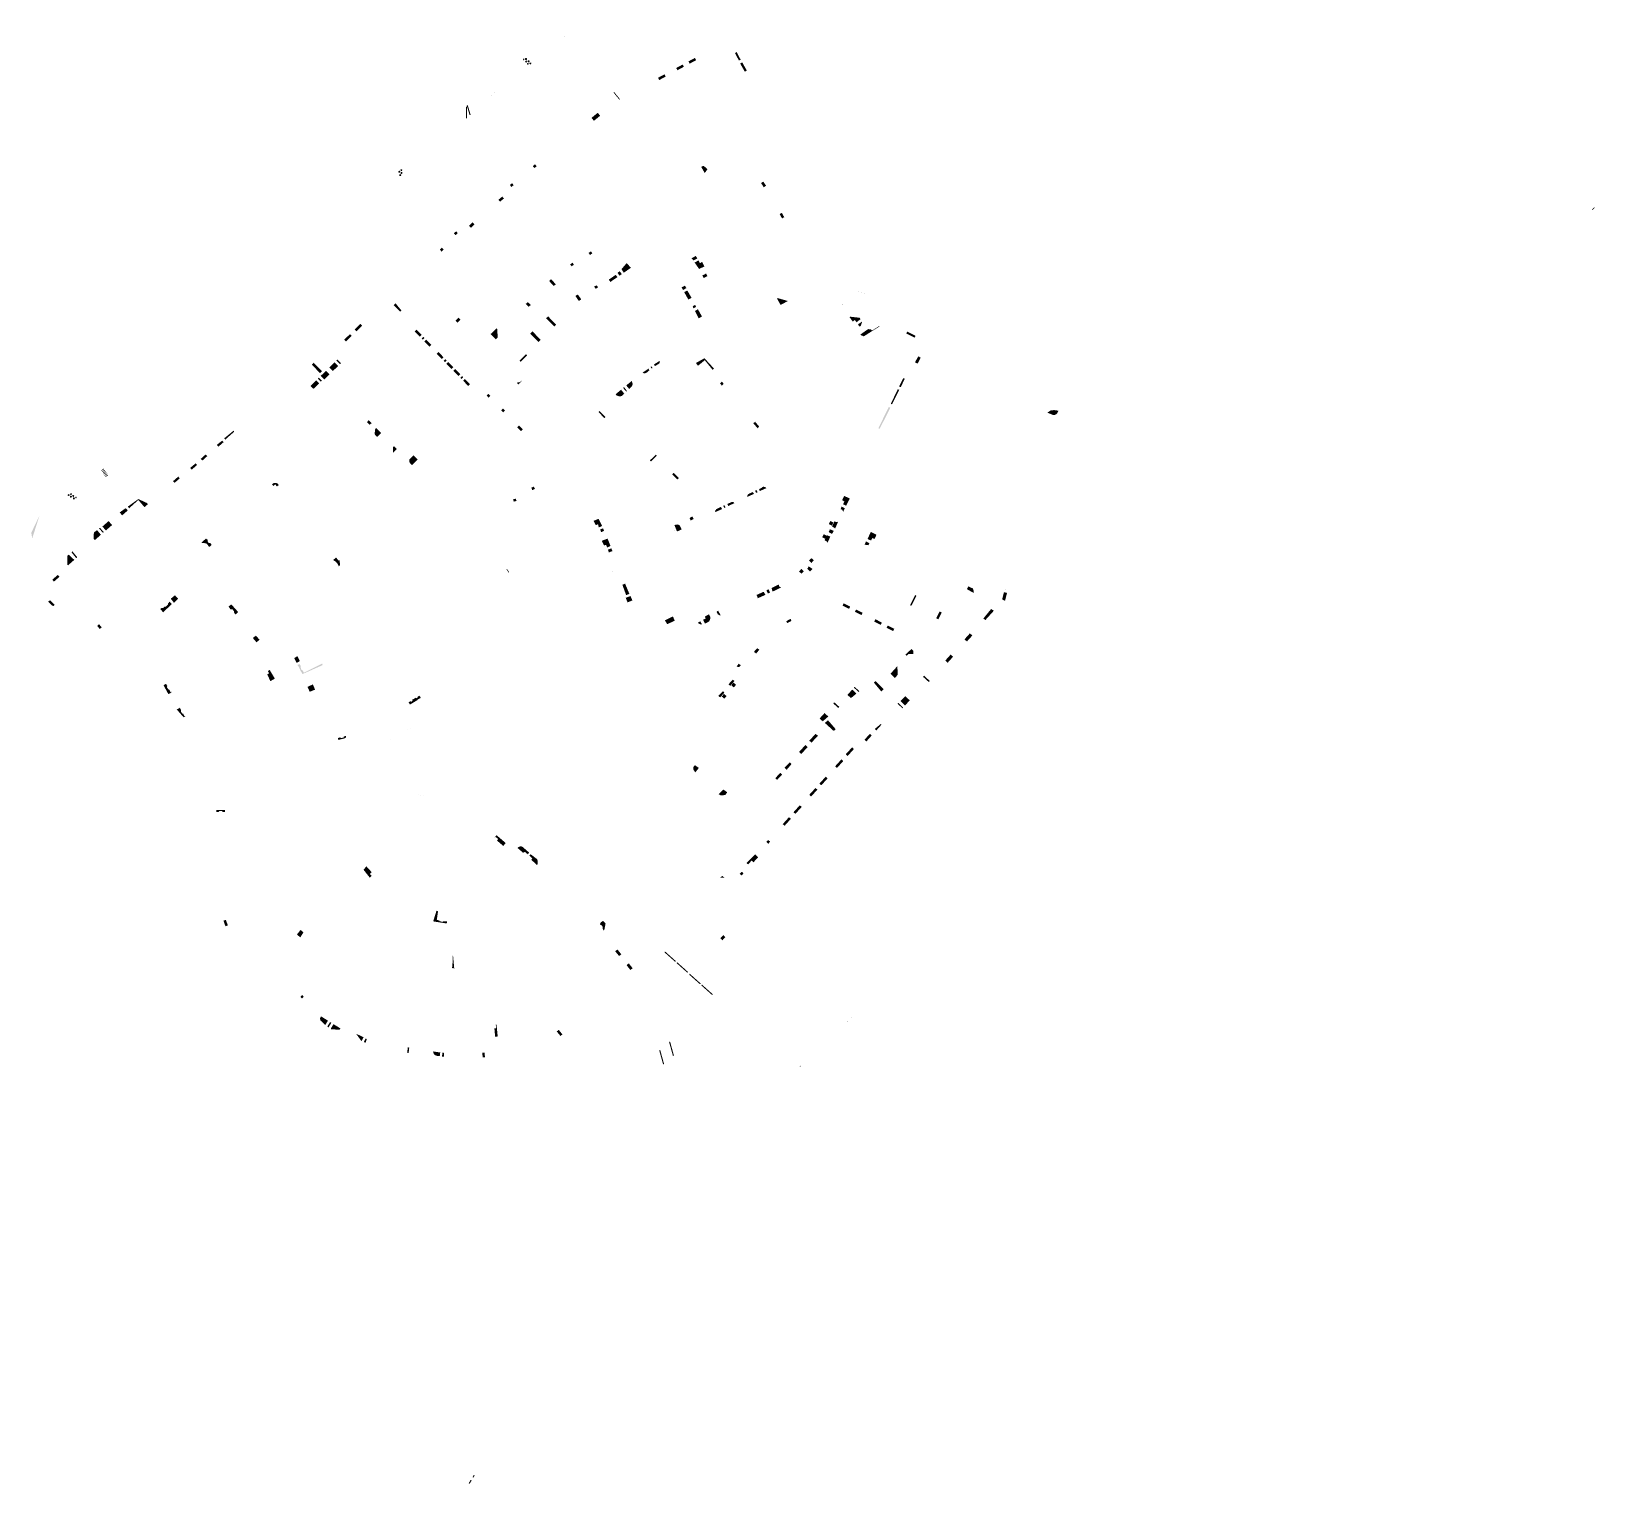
# Model space of a CAD drawing. Header units: metres. Extents: x 585142539 to 585881369, y 217687221 to 218373435.
import ezdxf

# ---------------------------------------------------------------- set-up
doc = ezdxf.new("R2010")
doc.units = ezdxf.units.M
for name, color, linetype in [('HATCH_MAT_BUILDING', 7, 'Continuous'), ('HATCH_MAT_GRASS', 7, 'Continuous'), ('HATCH_MAT_PAVING', 7, 'Continuous'), ('HATCH_MAT_PLANTING', 7, 'Continuous'), ('HATCH_MAT_TARMAC', 7, 'Continuous')]:
    doc.layers.add(name, color=color, linetype=linetype)

msp = doc.modelspace()

# ---------------------------------------------------------------- hatches: boundary and pattern name
at = {"layer": 'HATCH_MAT_BUILDING'}
h = msp.add_hatch(color=7, dxfattribs=at)
h.dxf.hatch_style = 1
h.paths.add_polyline_path([(585279692, 218208232), (585279799, 218208337), (585280115, 218208017)])
h = msp.add_hatch(color=7, dxfattribs=at)
h.dxf.hatch_style = 1
h.paths.add_polyline_path([(585234442, 218180741), (585234326, 218180641), (585234622, 218180302)])
h = msp.add_hatch(color=7, dxfattribs=at)
h.dxf.hatch_style = 1
h.paths.add_polyline_path([(585519425, 218140632), (585520154, 218142084), (585521588, 218141364), (585520858, 218139912)])
h = msp.add_hatch(color=7, dxfattribs=at)
h.dxf.hatch_style = 1
h.paths.add_polyline_path([(585517024, 218135855), (585516294, 218134403), (585517728, 218133682), (585518457, 218135134)])
h = msp.add_hatch(color=7, dxfattribs=at)
h.dxf.hatch_style = 1
h.paths.add_polyline_path([(585506444, 218119422), (585505345, 218118226), (585506526, 218117140), (585507626, 218118336)])
h = msp.add_hatch(color=7, dxfattribs=at)
h.dxf.hatch_style = 1
h.paths.add_polyline_path([(585510062, 218123359), (585511162, 218124556), (585512343, 218123470), (585511244, 218122273)])
h = msp.add_hatch(color=7, dxfattribs=at)
h.dxf.hatch_style = 1
h.paths.add_polyline_path([(585582893, 218084944), (585582826, 218084870), (585582900, 218084803), (585582967, 218084877)])
h = msp.add_hatch(color=7, dxfattribs=at)
h.dxf.hatch_style = 1
h.paths.add_polyline_path([(585583968, 218086130), (585583900, 218086056), (585583974, 218085988), (585584042, 218086063)])
h = msp.add_hatch(color=7, dxfattribs=at)
h.dxf.hatch_style = 1
h.paths.add_polyline_path([(585577105, 218078562), (585577172, 218078636), (585577246, 218078569), (585577179, 218078495)])
h = msp.add_hatch(color=7, dxfattribs=at)
h.dxf.hatch_style = 1
h.paths.add_polyline_path([(585578179, 218079747), (585578247, 218079821), (585578321, 218079754), (585578254, 218079680)])
h = msp.add_hatch(color=7, dxfattribs=at)
h.dxf.hatch_style = 1
h.paths.add_polyline_path([(585474550, 218063431), (585475600, 218064672), (585474375, 218065708), (585473325, 218064468)])
h = msp.add_hatch(color=7, dxfattribs=at)
h.dxf.hatch_style = 1
h.paths.add_polyline_path([(585471096, 218059349), (585470047, 218058109), (585468822, 218059145), (585469871, 218060386)])
h = msp.add_hatch(color=7, dxfattribs=at)
h.dxf.hatch_style = 1
h.paths.add_polyline_path([(585467335, 217960701), (585467449, 217960599), (585467299, 217960431)])
at = {"layer": 'HATCH_MAT_GRASS'}
h = msp.add_hatch(color=7, dxfattribs=at)
h.dxf.hatch_style = 1
h.paths.add_polyline_path([(585395466, 218371735), (585393554, 218370107), (585393076, 218369717), (585392875, 218369561), (585395466, 218371735), (585395599, 218371848), (585395722, 218371953), (585397464, 218373435), (585395599, 218371848), (585395722, 218371953), (585397464, 218373435)])
h = msp.add_hatch(color=7, dxfattribs=at)
h.dxf.hatch_style = 1
h.paths.add_polyline_path([(585379536, 218359130), (585378741, 218358501), (585378656, 218358431), (585378244, 218358095), (585379536, 218359130), (585383374, 218362166)])
h = msp.add_hatch(color=7, dxfattribs=at)
h.dxf.hatch_style = 1
h.paths.add_polyline_path([(585476934, 218359633), (585477784, 218359952), (585475872, 218363615), (585475075, 218363164)])
h = msp.add_hatch(color=7, dxfattribs=at)
h.dxf.hatch_style = 1
h.paths.add_polyline_path([(585375093, 218359767), (585375042, 218360014), (585374952, 218360097), (585374887, 218360248), (585374895, 218360356), (585375136, 218360518), (585375420, 218360455), (585375542, 218360367), (585375635, 218360201), (585375576, 218360089), (585375529, 218359868), (585375264, 218359709)])
h = msp.add_hatch(color=7, dxfattribs=at)
h.dxf.hatch_style = 1
h.paths.add_polyline_path([(585376344, 218360882), (585376527, 218360787), (585376725, 218360661), (585376851, 218360372), (585376770, 218360198), (585376706, 218359975), (585376426, 218359865), (585376155, 218359839), (585375954, 218360034), (585375879, 218360269), (585375832, 218360512), (585376027, 218360724)])
h = msp.add_hatch(color=7, dxfattribs=at)
h.dxf.hatch_style = 1
h.paths.add_polyline_path([(585376788, 218359475), (585376701, 218359167), (585376755, 218359021), (585376740, 218358813), (585376670, 218358697), (585376303, 218358654), (585376020, 218358890), (585375934, 218359059), (585375925, 218359301), (585376057, 218359394), (585376238, 218359615), (585376630, 218359639)])
h = msp.add_hatch(color=7, dxfattribs=at)
h.dxf.hatch_style = 1
h.paths.add_polyline_path([(585377677, 218358115), (585377618, 218357949), (585377536, 218357764), (585377307, 218357622), (585377148, 218357669), (585376951, 218357696), (585376823, 218357920), (585376768, 218358147), (585376909, 218358342), (585377099, 218358434), (585377299, 218358504), (585377503, 218358365)])
h = msp.add_hatch(color=7, dxfattribs=at)
h.dxf.hatch_style = 1
h.paths.add_polyline_path([(585378066, 218359317), (585377998, 218359123), (585377902, 218358908), (585377634, 218358742), (585377450, 218358797), (585377220, 218358828), (585377071, 218359089), (585377006, 218359354), (585377170, 218359581), (585377392, 218359689), (585377626, 218359771), (585377863, 218359608)])
h = msp.add_hatch(color=7, dxfattribs=at)
h.dxf.hatch_style = 1
h.paths.add_polyline_path([(585378036, 218358651), (585378352, 218358596), (585378491, 218358664), (585378700, 218358670), (585378823, 218358611), (585378902, 218358251), (585378696, 218357945), (585378536, 218357843), (585378297, 218357810), (585378191, 218357931), (585377953, 218358089), (585377889, 218358477)])
h = msp.add_hatch(color=7, dxfattribs=at)
h.dxf.hatch_style = 1
h.paths.add_polyline_path([(585447321, 218356086), (585447890, 218355029), (585450931, 218356666), (585450362, 218357723)])
h = msp.add_hatch(color=7, dxfattribs=at)
h.dxf.hatch_style = 1
h.paths.add_polyline_path([(585453093, 218359192), (585453661, 218358135), (585456703, 218359772), (585456134, 218360829)])
h = msp.add_hatch(color=7, dxfattribs=at)
h.dxf.hatch_style = 1
h.paths.add_polyline_path([(585479749, 218354324), (585480678, 218354908), (585478500, 218358731), (585477545, 218358200)])
h = msp.add_hatch(color=7, dxfattribs=at)
h.dxf.hatch_style = 1
h.paths.add_polyline_path([(585363276, 218346084), (585360308, 218343502), (585360150, 218343364), (585360017, 218343245), (585359717, 218342977), (585363276, 218346084), (585364597, 218347128)])
h = msp.add_hatch(color=7, dxfattribs=at)
h.dxf.hatch_style = 1
h.paths.add_polyline_path([(585438727, 218351461), (585439296, 218350404), (585442337, 218352041), (585441768, 218353098)])
h = msp.add_hatch(color=7, dxfattribs=at)
h.dxf.hatch_style = 1
h.paths.add_polyline_path([(585420746, 218341351), (585417997, 218344700), (585417692, 218344482), (585420458, 218341114)])
h = msp.add_hatch(color=7, dxfattribs=at)
h.dxf.hatch_style = 1
h.paths.add_polyline_path([(585347909, 218337868), (585347909, 218332244), (585348409, 218332242), (585348409, 218337866)])
h = msp.add_hatch(color=7, dxfattribs=at)
h.dxf.hatch_style = 1
h.paths.add_polyline_path([(585348333, 218338371), (585349707, 218333790), (585350185, 218333934), (585348812, 218338515)])
h = msp.add_hatch(color=7, dxfattribs=at)
h.dxf.hatch_style = 1
h.paths.add_polyline_path([(585408439, 218331134), (585407297, 218332525), (585410225, 218334929), (585411367, 218333538)])
h = msp.add_hatch(color=7, dxfattribs=at)
h.dxf.hatch_style = 1
h.paths.add_polyline_path([(585381370, 218309670), (585380595, 218310586), (585380081, 218310164), (585379795, 218309929), (585379557, 218309734), (585380318, 218308806), (585381047, 218309405)])
h = msp.add_hatch(color=7, dxfattribs=at)
h.dxf.hatch_style = 1
h.paths.add_polyline_path([(585460804, 218306447), (585462075, 218308236), (585460286, 218309895), (585459145, 218309351)])
h = msp.add_hatch(color=7, dxfattribs=at)
h.dxf.hatch_style = 1
h.paths.add_polyline_path([(585316016, 218307278), (585316181, 218307401), (585316380, 218307527), (585316694, 218307517), (585316817, 218307369), (585316992, 218307216), (585316971, 218306916), (585316879, 218306660), (585316616, 218306561), (585316371, 218306595), (585316131, 218306656), (585316024, 218306923)])
h = msp.add_hatch(color=7, dxfattribs=at)
h.dxf.hatch_style = 1
h.paths.add_polyline_path([(585316584, 218305021), (585316485, 218305201), (585316389, 218305417), (585316444, 218305726), (585316608, 218305827), (585316785, 218305977), (585317079, 218305914), (585317319, 218305785), (585317379, 218305511), (585317310, 218305274), (585317215, 218305045), (585316936, 218304977)])
h = msp.add_hatch(color=7, dxfattribs=at)
h.dxf.hatch_style = 1
h.paths.add_polyline_path([(585316993, 218306438), (585317236, 218306647), (585317272, 218306798), (585317399, 218306964), (585317523, 218307021), (585317852, 218306854), (585317956, 218306500), (585317935, 218306312), (585317808, 218306106), (585317647, 218306101), (585317374, 218306018), (585317034, 218306214)])
h = msp.add_hatch(color=7, dxfattribs=at)
h.dxf.hatch_style = 1
h.paths.add_polyline_path([(585317006, 218308063), (585317147, 218308169), (585317318, 218308277), (585317587, 218308269), (585317693, 218308142), (585317842, 218308011), (585317825, 218307753), (585317745, 218307534), (585317520, 218307449), (585317310, 218307477), (585317105, 218307530), (585317012, 218307759)])
h = msp.add_hatch(color=7, dxfattribs=at)
h.dxf.hatch_style = 1
h.paths.add_polyline_path([(585487407, 218301746), (585488677, 218299737), (585489777, 218300432), (585488458, 218302410)])
h = msp.add_hatch(color=7, dxfattribs=at)
h.dxf.hatch_style = 1
h.paths.add_polyline_path([(585307344, 218294155), (585303509, 218290138), (585303192, 218289806), (585307344, 218294155), (585307984, 218294826), (585308504, 218295352), (585307984, 218294826), (585308504, 218295352)])
h = msp.add_hatch(color=7, dxfattribs=at)
h.dxf.hatch_style = 1
h.paths.add_polyline_path([(585363293, 218293850), (585365130, 218295358), (585365891, 218294431), (585364054, 218292922)])
h = msp.add_hatch(color=7, dxfattribs=at)
h.dxf.hatch_style = 1
h.paths.add_polyline_path([(585369444, 218299879), (585368880, 218300566), (585368695, 218300817), (585369361, 218301363), (585369734, 218301670), (585370496, 218300742), (585369767, 218300144)])
h = msp.add_hatch(color=7, dxfattribs=at)
h.dxf.hatch_style = 1
h.paths.add_polyline_path([(585497213, 218287667), (585496165, 218287082), (585497325, 218285007), (585498372, 218285592)])
h = msp.add_hatch(color=7, dxfattribs=at)
h.dxf.hatch_style = 1
h.paths.add_polyline_path([(585293891, 218279714), (585291022, 218276448), (585293891, 218279714), (585294318, 218280200), (585295019, 218280965), (585294318, 218280200), (585295019, 218280965)])
h = msp.add_hatch(color=7, dxfattribs=at)
h.dxf.hatch_style = 1
h.paths.add_polyline_path([(585349429, 218281502), (585351117, 218283162), (585352029, 218282236), (585350334, 218280568)])
h = msp.add_hatch(color=7, dxfattribs=at)
h.dxf.hatch_style = 1
h.paths.add_polyline_path([(585344099, 218278065), (585343258, 218278919), (585342772, 218278442), (585342436, 218278111), (585342285, 218277964), (585343127, 218277108), (585343759, 218277730)])
h = msp.add_hatch(color=7, dxfattribs=at)
h.dxf.hatch_style = 1
h.paths.add_polyline_path([(585335581, 218270227), (585336546, 218271177), (585337388, 218270322), (585336416, 218269365)])
h = msp.add_hatch(color=7, dxfattribs=at)
h.dxf.hatch_style = 1
h.paths.add_polyline_path([(585406593, 218267767), (585407674, 218268532), (585407043, 218269510), (585405884, 218268678)])
h = msp.add_hatch(color=7, dxfattribs=at)
h.dxf.hatch_style = 1
h.paths.add_polyline_path([(585454536, 218266170), (585455481, 218265164), (585457248, 218266067), (585456591, 218267300)])
h = msp.add_hatch(color=7, dxfattribs=at)
h.dxf.hatch_style = 1
h.paths.add_polyline_path([(585456016, 218264157), (585458111, 218261159), (585460638, 218262288), (585459570, 218264465), (585458543, 218263890), (585457844, 218265184)])
h = msp.add_hatch(color=7, dxfattribs=at)
h.dxf.hatch_style = 1
h.paths.add_polyline_path([(585397896, 218262386), (585398976, 218263151), (585398346, 218264130), (585397187, 218263297)])
h = msp.add_hatch(color=7, dxfattribs=at)
h.dxf.hatch_style = 1
h.paths.add_polyline_path([(585416207, 218255003), (585415440, 218256116), (585418767, 218258369), (585419516, 218257281)])
h = msp.add_hatch(color=7, dxfattribs=at)
h.dxf.hatch_style = 1
h.paths.add_polyline_path([(585420504, 218257962), (585419622, 218259243), (585420580, 218260138), (585421572, 218258696)])
h = msp.add_hatch(color=7, dxfattribs=at)
h.dxf.hatch_style = 1
h.paths.add_polyline_path([(585422560, 218259377), (585425911, 218261684), (585423909, 218263931), (585421436, 218261010)])
h = msp.add_hatch(color=7, dxfattribs=at)
h.dxf.hatch_style = 1
h.paths.add_polyline_path([(585459665, 218258014), (585460330, 218256824), (585462076, 218257800), (585461411, 218258990)])
h = msp.add_hatch(color=7, dxfattribs=at)
h.dxf.hatch_style = 1
h.paths.add_polyline_path([(585389379, 218253107), (585390460, 218253872), (585388123, 218256352), (585387234, 218255477)])
h = msp.add_hatch(color=7, dxfattribs=at)
h.dxf.hatch_style = 1
h.paths.add_polyline_path([(585409273, 218251745), (585408510, 218252853), (585409794, 218253384), (585410392, 218252515)])
h = msp.add_hatch(color=7, dxfattribs=at)
h.dxf.hatch_style = 1
h.paths.add_polyline_path([(585409268, 218251742), (585408510, 218252853), (585409794, 218253384), (585410392, 218252515)])
h = msp.add_hatch(color=7, dxfattribs=at)
h.dxf.hatch_style = 1
h.paths.add_polyline_path([(585450533, 218251192), (585449862, 218252391), (585451434, 218253270), (585452104, 218252070)])
h = msp.add_hatch(color=7, dxfattribs=at)
h.dxf.hatch_style = 1
h.paths.add_polyline_path([(585454555, 218247500), (585452563, 218250952), (585451069, 218250232), (585453041, 218246704)])
h = msp.add_hatch(color=7, dxfattribs=at)
h.dxf.hatch_style = 1
h.paths.add_polyline_path([(585316872, 218240967), (585313808, 218244080), (585314667, 218244926), (585317496, 218241479)])
h = msp.add_hatch(color=7, dxfattribs=at)
h.dxf.hatch_style = 1
h.paths.add_polyline_path([(585377585, 218243174), (585378557, 218244131), (585377117, 218245520), (585376182, 218244599)])
h = msp.add_hatch(color=7, dxfattribs=at)
h.dxf.hatch_style = 1
h.paths.add_polyline_path([(585401309, 218245995), (585399654, 218248399), (585400839, 218249082), (585402432, 218246769)])
h = msp.add_hatch(color=7, dxfattribs=at)
h.dxf.hatch_style = 1
h.paths.add_polyline_path([(585455075, 218243509), (585455462, 218242550), (585456748, 218243203), (585456258, 218244121)])
h = msp.add_hatch(color=7, dxfattribs=at)
h.dxf.hatch_style = 1
h.paths.add_polyline_path([(585496604, 218244189), (585494931, 218247182), (585495255, 218247363), (585500154, 218245977)])
h = msp.add_hatch(color=7, dxfattribs=at)
h.dxf.hatch_style = 1
h.paths.add_polyline_path([(585343993, 218235795), (585345419, 218237198), (585344462, 218238169), (585343037, 218236767)])
h = msp.add_hatch(color=7, dxfattribs=at)
h.dxf.hatch_style = 1
h.paths.add_polyline_path([(585389670, 218233931), (585385813, 218237852), (585386736, 218238761), (585390594, 218234841)])
h = msp.add_hatch(color=7, dxfattribs=at)
h.dxf.hatch_style = 1
h.paths.add_polyline_path([(585457564, 218242101), (585459503, 218238674), (585457952, 218237838), (585456176, 218241285)])
h = msp.add_hatch(color=7, dxfattribs=at)
h.dxf.hatch_style = 1
h.paths.add_polyline_path([(585532531, 218235941), (585531722, 218237039), (585530721, 218236313), (585529201, 218238407), (585529456, 218238592), (585533989, 218238076), (585534407, 218237422)])
h = msp.add_hatch(color=7, dxfattribs=at)
h.dxf.hatch_style = 1
h.paths.add_polyline_path([(585534051, 218233876), (585533167, 218234920), (585535035, 218236238), (585535127, 218235997), (585534473, 218234169)])
h = msp.add_hatch(color=7, dxfattribs=at)
h.dxf.hatch_style = 1
h.paths.add_polyline_path([(585290424, 218227704), (585291266, 218226849), (585293966, 218229506), (585293124, 218230361)])
h = msp.add_hatch(color=7, dxfattribs=at)
h.dxf.hatch_style = 1
h.paths.add_polyline_path([(585295336, 218232538), (585296178, 218231683), (585298878, 218234340), (585298036, 218235196)])
h = msp.add_hatch(color=7, dxfattribs=at)
h.dxf.hatch_style = 1
h.paths.add_polyline_path([(585326132, 218229137), (585323712, 218231596), (585324567, 218232438), (585326984, 218229982)])
h = msp.add_hatch(color=7, dxfattribs=at)
h.dxf.hatch_style = 1
h.paths.add_polyline_path([(585327571, 218227674), (585326970, 218228284), (585327825, 218229126), (585328423, 218228519)])
h = msp.add_hatch(color=7, dxfattribs=at)
h.dxf.hatch_style = 1
h.paths.add_polyline_path([(585362050, 218227884), (585362915, 218228735), (585362799, 218232690), (585362378, 218233118), (585359595, 218230378)])
h = msp.add_hatch(color=7, dxfattribs=at)
h.dxf.hatch_style = 1
h.paths.add_polyline_path([(585382179, 218226649), (585378323, 218230571), (585379394, 218231624), (585383252, 218227704)])
h = msp.add_hatch(color=7, dxfattribs=at)
h.dxf.hatch_style = 1
h.paths.add_polyline_path([(585534224, 218230043), (585535923, 218229296), (585543251, 218233879), (585543270, 218234215), (585539840, 218232023), (585539389, 218232529), (585538059, 218232738), (585536949, 218232031)])
h = msp.add_hatch(color=7, dxfattribs=at)
h.dxf.hatch_style = 1
h.paths.add_polyline_path([(585560034, 218228679), (585560399, 218229591), (585556496, 218231560), (585556040, 218230630)])
h = msp.add_hatch(color=7, dxfattribs=at)
h.dxf.hatch_style = 1
h.paths.add_polyline_path([(585330730, 218224466), (585328309, 218226925), (585329165, 218227766), (585331582, 218225310)])
h = msp.add_hatch(color=7, dxfattribs=at)
h.dxf.hatch_style = 1
h.paths.add_polyline_path([(585336555, 218218547), (585334134, 218221006), (585334989, 218221848), (585337407, 218219392)])
h = msp.add_hatch(color=7, dxfattribs=at)
h.dxf.hatch_style = 1
h.paths.add_polyline_path([(585373782, 218217262), (585373223, 218217834), (585376335, 218220897), (585376896, 218220327)])
h = msp.add_hatch(color=7, dxfattribs=at)
h.dxf.hatch_style = 1
h.paths.add_polyline_path([(585278985, 218211955), (585275127, 218215875), (585276062, 218216798), (585279920, 218212878)])
h = msp.add_hatch(color=7, dxfattribs=at)
h.dxf.hatch_style = 1
h.paths.add_polyline_path([(585285070, 218212893), (585283387, 218214604), (585285846, 218217024), (585287529, 218215314)])
h = msp.add_hatch(color=7, dxfattribs=at)
h.dxf.hatch_style = 1
h.paths.add_polyline_path([(585288384, 218216156), (585286701, 218217866), (585287203, 218218360), (585288886, 218216650)])
h = msp.add_hatch(color=7, dxfattribs=at)
h.dxf.hatch_style = 1
h.paths.add_polyline_path([(585337997, 218217082), (585337396, 218217692), (585338252, 218218534), (585338849, 218217927)])
h = msp.add_hatch(color=7, dxfattribs=at)
h.dxf.hatch_style = 1
h.paths.add_polyline_path([(585341152, 218213876), (585338732, 218216335), (585339587, 218217177), (585342005, 218214721)])
h = msp.add_hatch(color=7, dxfattribs=at)
h.dxf.hatch_style = 1
h.paths.add_polyline_path([(585344415, 218210561), (585341994, 218213021), (585342849, 218213862), (585345267, 218211406)])
h = msp.add_hatch(color=7, dxfattribs=at)
h.dxf.hatch_style = 1
h.paths.add_polyline_path([(585434173, 218214037), (585434660, 218213225), (585434011, 218212738), (585433300, 218212109), (585432691, 218211866), (585432001, 218211866), (585431412, 218212150)])
h = msp.add_hatch(color=7, dxfattribs=at)
h.dxf.hatch_style = 1
h.paths.add_polyline_path([(585435592, 218215145), (585436160, 218214353), (585435693, 218214069), (585435206, 218214820)])
h = msp.add_hatch(color=7, dxfattribs=at)
h.dxf.hatch_style = 1
h.paths.add_polyline_path([(585436813, 218216006), (585437259, 218215214), (585439330, 218216473), (585439574, 218216980), (585439492, 218217772)])
h = msp.add_hatch(color=7, dxfattribs=at)
h.dxf.hatch_style = 1
h.paths.add_polyline_path([(585456609, 218216702), (585457617, 218215416), (585460815, 218218022), (585464499, 218213505), (585465195, 218214061), (585460676, 218218961)])
h = msp.add_hatch(color=7, dxfattribs=at)
h.dxf.hatch_style = 1
h.paths.add_polyline_path([(585560103, 218217019), (585561452, 218216436), (585562857, 218219244), (585561726, 218219845)])
h = msp.add_hatch(color=7, dxfattribs=at)
h.dxf.hatch_style = 1
h.paths.add_polyline_path([(585274519, 218205876), (585277219, 218208533), (585278586, 218207144), (585275886, 218204486)])
h = msp.add_hatch(color=7, dxfattribs=at)
h.dxf.hatch_style = 1
h.paths.add_polyline_path([(585279364, 218207909), (585277996, 218209298), (585278498, 218209792), (585279865, 218208403)])
h = msp.add_hatch(color=7, dxfattribs=at)
h.dxf.hatch_style = 1
h.paths.add_polyline_path([(585281036, 218208924), (585279353, 218210634), (585281812, 218213054), (585283495, 218211344)])
h = msp.add_hatch(color=7, dxfattribs=at)
h.dxf.hatch_style = 1
h.paths.add_polyline_path([(585345857, 218209096), (585345256, 218209706), (585346112, 218210548), (585346709, 218209941)])
h = msp.add_hatch(color=7, dxfattribs=at)
h.dxf.hatch_style = 1
h.paths.add_polyline_path([(585349012, 218205890), (585346592, 218208349), (585347447, 218209191), (585349864, 218206735)])
h = msp.add_hatch(color=7, dxfattribs=at)
h.dxf.hatch_style = 1
h.paths.add_polyline_path([(585372702, 218206626), (585371913, 218207430), (585373379, 218207649), (585374447, 218208343)])
h = msp.add_hatch(color=7, dxfattribs=at)
h.dxf.hatch_style = 1
h.paths.add_polyline_path([(585423715, 218206113), (585425075, 218204449), (585426354, 218205646), (585426658, 218206438), (585426658, 218207169), (585426273, 218208204)])
h = msp.add_hatch(color=7, dxfattribs=at)
h.dxf.hatch_style = 1
h.paths.add_polyline_path([(585468915, 218207867), (585469786, 218206817), (585468862, 218206051), (585467992, 218207101)])
h = msp.add_hatch(color=7, dxfattribs=at)
h.dxf.hatch_style = 1
h.paths.add_polyline_path([(585552646, 218205618), (585553414, 218205253), (585555314, 218209285), (585554659, 218209576)])
h = msp.add_hatch(color=7, dxfattribs=at)
h.dxf.hatch_style = 1
h.paths.add_polyline_path([(585358663, 218200349), (585357668, 218201360), (585358524, 218202202), (585359515, 218201194)])
h = msp.add_hatch(color=7, dxfattribs=at)
h.dxf.hatch_style = 1
h.paths.add_polyline_path([(585421278, 218204104), (585422760, 218202176), (585421644, 218201161), (585420832, 218200897), (585419877, 218201080), (585419146, 218201364), (585418720, 218201973)])
h = msp.add_hatch(color=7, dxfattribs=at)
h.dxf.hatch_style = 1
h.paths.add_polyline_path([(585422192, 218204956), (585423674, 218203211), (585423958, 218203576), (585422679, 218205322)])
h = msp.add_hatch(color=7, dxfattribs=at)
h.dxf.hatch_style = 1
h.paths.add_polyline_path([(585548747, 218197453), (585549274, 218197216), (585552678, 218204040), (585552023, 218204331)])
h = msp.add_hatch(color=7, dxfattribs=at)
h.dxf.hatch_style = 1
h.paths.add_polyline_path([(585365548, 218193354), (585364553, 218194365), (585365408, 218195207), (585366400, 218194199)])
h = msp.add_hatch(color=7, dxfattribs=at)
h.dxf.hatch_style = 1
h.paths.add_polyline_path([(585410585, 218193509), (585413344, 218190707), (585413844, 218191202), (585411085, 218194004)])
h = msp.add_hatch(color=7, dxfattribs=at)
h.dxf.hatch_style = 1
h.paths.add_polyline_path([(585542882, 218185902), (585543456, 218185669), (585548514, 218195602), (585547725, 218195871)])
h = msp.add_hatch(color=7, dxfattribs=at)
h.dxf.hatch_style = 1
h.paths.add_polyline_path([(585622736, 218193226), (585625404, 218192155), (585626259, 218192212), (585627022, 218192577), (585627364, 218192987), (585627900, 218194127), (585627079, 218194320), (585625871, 218194469), (585624229, 218194298), (585623112, 218193523)])
h = msp.add_hatch(color=7, dxfattribs=at)
h.dxf.hatch_style = 1
h.paths.add_polyline_path([(585233738, 218181141), (585234196, 218180505), (585238473, 218184283), (585238095, 218184701)])
h = msp.add_hatch(color=7, dxfattribs=at)
h.dxf.hatch_style = 1
h.paths.add_polyline_path([(585301976, 218189664), (585303327, 218188291), (585302837, 218187809), (585302425, 218187497), (585301164, 218188777)])
h = msp.add_hatch(color=7, dxfattribs=at)
h.dxf.hatch_style = 1
h.paths.add_polyline_path([(585307870, 218183675), (585305955, 218181790), (585304770, 218183073), (585305081, 218185528), (585305571, 218186010)])
h = msp.add_hatch(color=7, dxfattribs=at)
h.dxf.hatch_style = 1
h.paths.add_polyline_path([(585373928, 218184515), (585372143, 218186329), (585372998, 218187171), (585374780, 218185360)])
h = msp.add_hatch(color=7, dxfattribs=at)
h.dxf.hatch_style = 1
h.paths.add_polyline_path([(585483747, 218188239), (585484608, 218188953), (585485193, 218188237), (585486555, 218186605), (585485715, 218185909), (585484818, 218186984)])
h = msp.add_hatch(color=7, dxfattribs=at)
h.dxf.hatch_style = 1
h.paths.add_polyline_path([(585204461, 218181031), (585203124, 218180078), (585203042, 218180022), (585204461, 218181031), (585207870, 218183461)])
h = msp.add_hatch(color=7, dxfattribs=at)
h.dxf.hatch_style = 1
h.paths.add_polyline_path([(585230237, 218178059), (585230953, 218177144), (585233420, 218179311), (585232783, 218180047)])
h = msp.add_hatch(color=7, dxfattribs=at)
h.dxf.hatch_style = 1
h.paths.add_polyline_path([(585313453, 218174171), (585315317, 218176108), (585313966, 218177481), (585313476, 218176999)])
h = msp.add_hatch(color=7, dxfattribs=at)
h.dxf.hatch_style = 1
h.paths.add_polyline_path([(585217654, 218167156), (585218371, 218166340), (585220897, 218168528), (585220161, 218169244)])
h = msp.add_hatch(color=7, dxfattribs=at)
h.dxf.hatch_style = 1
h.paths.add_polyline_path([(585222648, 218171431), (585223404, 218170616), (585225711, 218172724), (585224975, 218173539)])
h = msp.add_hatch(color=7, dxfattribs=at)
h.dxf.hatch_style = 1
h.paths.add_polyline_path([(585322442, 218168460), (585321312, 218169607), (585321144, 218171072), (585323177, 218173073), (585325122, 218171097)])
h = msp.add_hatch(color=7, dxfattribs=at)
h.dxf.hatch_style = 1
h.paths.add_polyline_path([(585437683, 218173445), (585438176, 218172943), (585437505, 218172283), (585436648, 218171440), (585435396, 218170209), (585434902, 218170711)])
h = msp.add_hatch(color=7, dxfattribs=at)
h.dxf.hatch_style = 1
h.paths.add_polyline_path([(585175600, 218166045), (585175761, 218165792), (585177027, 218166596), (585176866, 218166850)])
h = msp.add_hatch(color=7, dxfattribs=at)
h.dxf.hatch_style = 1
h.paths.add_polyline_path([(585175977, 218165452), (585176137, 218165199), (585177403, 218166004), (585177242, 218166257)])
h = msp.add_hatch(color=7, dxfattribs=at)
h.dxf.hatch_style = 1
h.paths.add_polyline_path([(585176348, 218164868), (585176509, 218164615), (585177775, 218165420), (585177614, 218165673)])
h = msp.add_hatch(color=7, dxfattribs=at)
h.dxf.hatch_style = 1
h.paths.add_polyline_path([(585176696, 218164320), (585176857, 218164067), (585178123, 218164872), (585177962, 218165125)])
h = msp.add_hatch(color=7, dxfattribs=at)
h.dxf.hatch_style = 1
h.paths.add_polyline_path([(585177078, 218163719), (585177239, 218163465), (585178505, 218164270), (585178344, 218164523)])
h = msp.add_hatch(color=7, dxfattribs=at)
h.dxf.hatch_style = 1
h.paths.add_polyline_path([(585177451, 218163133), (585177611, 218162880), (585178877, 218163684), (585178717, 218163937)])
h = msp.add_hatch(color=7, dxfattribs=at)
h.dxf.hatch_style = 1
h.paths.add_polyline_path([(585209540, 218160894), (585210316, 218160158), (585212683, 218162167), (585212027, 218163062)])
h = msp.add_hatch(color=7, dxfattribs=at)
h.dxf.hatch_style = 1
h.paths.add_polyline_path([(585446142, 218164845), (585448561, 218162386), (585448599, 218162346), (585448172, 218161926), (585447887, 218161645), (585445429, 218164144)])
h = msp.add_hatch(color=7, dxfattribs=at)
h.dxf.hatch_style = 1
h.paths.add_polyline_path([(585160642, 218154018), (585160322, 218154004), (585160200, 218153908), (585159998, 218153857), (585159865, 218153888), (585159710, 218154223), (585159847, 218154566), (585159981, 218154700), (585160208, 218154784), (585160337, 218154688), (585160603, 218154585), (585160748, 218154220)])
h = msp.add_hatch(color=7, dxfattribs=at)
h.dxf.hatch_style = 1
h.paths.add_polyline_path([(585160879, 218154618), (585160900, 218154793), (585160941, 218154991), (585161134, 218155179), (585161299, 218155167), (585161497, 218155183), (585161670, 218154992), (585161773, 218154782), (585161677, 218154561), (585161511, 218154430), (585161330, 218154319), (585161102, 218154411)])
h = msp.add_hatch(color=7, dxfattribs=at)
h.dxf.hatch_style = 1
h.paths.add_polyline_path([(585162038, 218153480), (585162056, 218153800), (585161973, 218153930), (585161942, 218154137), (585161987, 218154266), (585162336, 218154386), (585162663, 218154216), (585162783, 218154069), (585162843, 218153835), (585162735, 218153716), (585162605, 218153462), (585162228, 218153354)])
h = msp.add_hatch(color=7, dxfattribs=at)
h.dxf.hatch_style = 1
h.paths.add_polyline_path([(585256269, 218159335), (585257038, 218158593), (585257754, 218159388), (585258655, 218158408), (585259529, 218159017), (585258840, 218159865), (585257966, 218160024), (585257117, 218159971), (585256561, 218159600)])
h = msp.add_hatch(color=7, dxfattribs=at)
h.dxf.hatch_style = 1
h.paths.add_polyline_path([(585378895, 218157817), (585379257, 218156649), (585380584, 218157218), (585380057, 218158280)])
h = msp.add_hatch(color=7, dxfattribs=at)
h.dxf.hatch_style = 1
h.paths.add_polyline_path([(585480792, 218153419), (585484119, 218154877), (585483458, 218155766), (585481703, 218154946), (585481088, 218154490), (585480951, 218153943)])
h = msp.add_hatch(color=7, dxfattribs=at)
h.dxf.hatch_style = 1
h.paths.add_polyline_path([(585484552, 218156335), (585485236, 218156700), (585485760, 218155675), (585485122, 218155333)])
h = msp.add_hatch(color=7, dxfattribs=at)
h.dxf.hatch_style = 1
h.paths.add_polyline_path([(585486763, 218156176), (585489885, 218157589), (585489224, 218158158), (585488335, 218158272), (585487561, 218157634), (585486467, 218157156)])
h = msp.add_hatch(color=7, dxfattribs=at)
h.dxf.hatch_style = 1
h.paths.add_polyline_path([(585160756, 218153361), (585160781, 218153565), (585160829, 218153795), (585161054, 218154015), (585161246, 218154001), (585161477, 218154019), (585161679, 218153796), (585161799, 218153552), (585161687, 218153294), (585161493, 218153142), (585161283, 218153012), (585161016, 218153120)])
h = msp.add_hatch(color=7, dxfattribs=at)
h.dxf.hatch_style = 1
h.paths.add_polyline_path([(585162772, 218152201), (585162574, 218152255), (585162353, 218152335), (585162168, 218152590), (585162210, 218152778), (585162225, 218153010), (585162475, 218153177), (585162734, 218153260), (585162973, 218153113), (585163096, 218152899), (585163194, 218152672), (585163049, 218152423)])
h = msp.add_hatch(color=7, dxfattribs=at)
h.dxf.hatch_style = 1
h.paths.add_polyline_path([(585163756, 218153558), (585163858, 218153327), (585163965, 218153266), (585164060, 218153132), (585164076, 218153025), (585163875, 218152815), (585163584, 218152816), (585163446, 218152875), (585163320, 218153018), (585163353, 218153140), (585163352, 218153365), (585163577, 218153578)])
h = msp.add_hatch(color=7, dxfattribs=at)
h.dxf.hatch_style = 1
h.paths.add_polyline_path([(585188133, 218147039), (585187165, 218148149), (585184300, 218146102), (585185490, 218144737)])
h = msp.add_hatch(color=7, dxfattribs=at)
h.dxf.hatch_style = 1
h.paths.add_polyline_path([(585193117, 218151978), (585193143, 218152422), (585188146, 218148850), (585188809, 218148090)])
h = msp.add_hatch(color=7, dxfattribs=at)
h.dxf.hatch_style = 1
h.paths.add_polyline_path([(585193143, 218152422), (585192611, 218152042), (585193117, 218151978), (585196046, 218148617), (585197676, 218150038), (585197243, 218150535)])
h = msp.add_hatch(color=7, dxfattribs=at)
h.dxf.hatch_style = 1
h.paths.add_polyline_path([(585370182, 218152224), (585370604, 218151194), (585371866, 218151574), (585371432, 218152663)])
h = msp.add_hatch(color=7, dxfattribs=at)
h.dxf.hatch_style = 1
h.paths.add_polyline_path([(585468451, 218148701), (585468951, 218147679), (585465817, 218146294), (585465680, 218146884), (585466157, 218147406), (585466271, 218147702)])
h = msp.add_hatch(color=7, dxfattribs=at)
h.dxf.hatch_style = 1
h.paths.add_polyline_path([(585469496, 218149314), (585470109, 218149518), (585470632, 218148564), (585469996, 218148224)])
h = msp.add_hatch(color=7, dxfattribs=at)
h.dxf.hatch_style = 1
h.paths.add_polyline_path([(585471881, 218149132), (585474743, 218150472), (585474470, 218150948), (585473857, 218151039), (585473516, 218150994), (585471472, 218150131)])
h = msp.add_hatch(color=7, dxfattribs=at)
h.dxf.hatch_style = 1
h.paths.add_polyline_path([(585525443, 218148870), (585527014, 218148066), (585526211, 218146387), (585525735, 218147409), (585525005, 218147665)])
h = msp.add_hatch(color=7, dxfattribs=at)
h.dxf.hatch_style = 1
h.paths.add_polyline_path([(585526721, 218153908), (585529351, 218152667), (585527598, 218149235), (585526174, 218150001), (585526795, 218151243), (585525735, 218151900)])
h = msp.add_hatch(color=7, dxfattribs=at)
h.dxf.hatch_style = 1
h.paths.add_polyline_path([(585142996, 218133868), (585144926, 218133329), (585142996, 218133868), (585142539, 218136483), (585146424, 218144621)])
h = msp.add_hatch(color=7, dxfattribs=at)
h.dxf.hatch_style = 1
h.paths.add_polyline_path([(585176163, 218139463), (585177798, 218137586), (585180736, 218140147), (585179101, 218142024)])
h = msp.add_hatch(color=7, dxfattribs=at)
h.dxf.hatch_style = 1
h.paths.add_polyline_path([(585408301, 218142155), (585410646, 218143079), (585412305, 218139715), (585410717, 218139005), (585410386, 218140592), (585409272, 218140070)])
h = msp.add_hatch(color=7, dxfattribs=at)
h.dxf.hatch_style = 1
h.paths.add_polyline_path([(585447690, 218137086), (585449871, 218138086), (585449098, 218139743), (585448485, 218140311), (585447872, 218140424), (585446441, 218140174)])
h = msp.add_hatch(color=7, dxfattribs=at)
h.dxf.hatch_style = 1
h.paths.add_polyline_path([(585454118, 218142263), (585455549, 218142967), (585454936, 218144193), (585453641, 218143489)])
h = msp.add_hatch(color=7, dxfattribs=at)
h.dxf.hatch_style = 1
h.paths.add_polyline_path([(585520951, 218139559), (585522448, 218138537), (585523836, 218141750), (585522996, 218141494), (585522120, 218141969)])
h = msp.add_hatch(color=7, dxfattribs=at)
h.dxf.hatch_style = 1
h.paths.add_polyline_path([(585172600, 218133061), (585175458, 218135548), (585173609, 218137752), (585172148, 218136629), (585171949, 218133812)])
h = msp.add_hatch(color=7, dxfattribs=at)
h.dxf.hatch_style = 1
h.paths.add_polyline_path([(585174550, 218138492), (585174985, 218138845), (585176833, 218136834), (585176425, 218136508)])
h = msp.add_hatch(color=7, dxfattribs=at)
h.dxf.hatch_style = 1
h.paths.add_polyline_path([(585226525, 218129712), (585227824, 218130761), (585227158, 218131593), (585226409, 218131659), (585225826, 218132458), (585225876, 218133157), (585225127, 218133807), (585222979, 218131909), (585223196, 218131709), (585225227, 218131526), (585225976, 218130777), (585226475, 218129862)])
h = msp.add_hatch(color=7, dxfattribs=at)
h.dxf.hatch_style = 1
h.paths.add_polyline_path([(585411357, 218138081), (585411879, 218136801), (585413205, 218137370), (585412755, 218138578)])
h = msp.add_hatch(color=7, dxfattribs=at)
h.dxf.hatch_style = 1
h.paths.add_polyline_path([(585412163, 218132727), (585414864, 218133746), (585416286, 218130263), (585414722, 218129529), (585414177, 218130761), (585413158, 218130548)])
h = msp.add_hatch(color=7, dxfattribs=at)
h.dxf.hatch_style = 1
h.paths.add_polyline_path([(585518614, 218135360), (585520111, 218134666), (585518869, 218131819), (585518321, 218132512), (585517408, 218132950)])
h = msp.add_hatch(color=7, dxfattribs=at)
h.dxf.hatch_style = 1
h.paths.add_polyline_path([(585519928, 218138135), (585521791, 218137441), (585520951, 218135944), (585519380, 218136821)])
h = msp.add_hatch(color=7, dxfattribs=at)
h.dxf.hatch_style = 1
h.paths.add_polyline_path([(585537015, 218132430), (585538622, 218131499), (585538133, 218130590), (585537551, 218130777), (585536269, 218130823)])
h = msp.add_hatch(color=7, dxfattribs=at)
h.dxf.hatch_style = 1
h.paths.add_polyline_path([(585539298, 218136925), (585541954, 218135551), (585541045, 218133595), (585540020, 218133991), (585539368, 218132849), (585537714, 218133548)])
h = msp.add_hatch(color=7, dxfattribs=at)
h.dxf.hatch_style = 1
h.paths.add_polyline_path([(585159928, 218121132), (585159501, 218121622), (585159573, 218125673), (585160168, 218126191), (585162867, 218123693)])
h = msp.add_hatch(color=7, dxfattribs=at)
h.dxf.hatch_style = 1
h.paths.add_polyline_path([(585161987, 218127738), (585164243, 218124939), (585163808, 218124477), (585161606, 218127222)])
h = msp.add_hatch(color=7, dxfattribs=at)
h.dxf.hatch_style = 1
h.paths.add_polyline_path([(585285207, 218123640), (585286438, 218122831), (585287190, 218121969), (585287879, 218120573), (585288436, 218121151), (585288281, 218123576), (585287801, 218123302), (585287485, 218123729), (585286546, 218124806)])
h = msp.add_hatch(color=7, dxfattribs=at)
h.dxf.hatch_style = 1
h.paths.add_polyline_path([(585415058, 218128511), (585415507, 218127236), (585417184, 218127826), (585416641, 218129148)])
h = msp.add_hatch(color=7, dxfattribs=at)
h.dxf.hatch_style = 1
h.paths.add_polyline_path([(585368121, 218117655), (585368412, 218117757), (585367340, 218119441), (585367087, 218119280), (585367604, 218118467)])
h = msp.add_hatch(color=7, dxfattribs=at)
h.dxf.hatch_style = 1
h.paths.add_polyline_path([(585509951, 218120647), (585511736, 218119395), (585510556, 218118173), (585509232, 218119453)])
h = msp.add_hatch(color=7, dxfattribs=at)
h.dxf.hatch_style = 1
h.paths.add_polyline_path([(585152462, 218114319), (585153247, 218113419), (585155891, 218115719), (585155105, 218116620)])
h = msp.add_hatch(color=7, dxfattribs=at)
h.dxf.hatch_style = 1
h.paths.add_polyline_path([(585423655, 218107050), (585425190, 218107617), (585423159, 218112457), (585421883, 218111914)])
h = msp.add_hatch(color=7, dxfattribs=at)
h.dxf.hatch_style = 1
h.paths.add_polyline_path([(585492829, 218108705), (585496888, 218110619), (585495988, 218111172), (585495758, 218112071), (585492367, 218110411)])
h = msp.add_hatch(color=7, dxfattribs=at)
h.dxf.hatch_style = 1
h.paths.add_polyline_path([(585584656, 218109876), (585587857, 218108082), (585587892, 218109067), (585587540, 218110157), (585585394, 218111177)])
h = msp.add_hatch(color=7, dxfattribs=at)
h.dxf.hatch_style = 1
h.paths.add_polyline_path([(585150507, 218103960), (585151357, 218104617), (585153605, 218102397), (585152810, 218101767)])
h = msp.add_hatch(color=7, dxfattribs=at)
h.dxf.hatch_style = 1
h.paths.add_polyline_path([(585203504, 218100531), (585204213, 218100994), (585204813, 218100913), (585205495, 218101649), (585206231, 218101649), (585207077, 218102576), (585207132, 218102985), (585207895, 218103967), (585209014, 218102821), (585204813, 218098922)])
h = msp.add_hatch(color=7, dxfattribs=at)
h.dxf.hatch_style = 1
h.paths.add_polyline_path([(585208468, 218105357), (585210459, 218106966), (585211960, 218105303), (585209996, 218103394)])
h = msp.add_hatch(color=7, dxfattribs=at)
h.dxf.hatch_style = 1
h.paths.add_polyline_path([(585239019, 218097886), (585240355, 218099031), (585237082, 218102658), (585235773, 218101703), (585236673, 218100313), (585237682, 218100286), (585238309, 218099413), (585238309, 218098895), (585238555, 218098513), (585238800, 218098159)])
h = msp.add_hatch(color=7, dxfattribs=at)
h.dxf.hatch_style = 1
h.paths.add_polyline_path([(585424316, 218103603), (585426607, 218104524), (585425733, 218106602), (585423442, 218105775)])
h = msp.add_hatch(color=7, dxfattribs=at)
h.dxf.hatch_style = 1
h.paths.add_polyline_path([(585485218, 218107114), (585488631, 218108613), (585489485, 218107161), (585485841, 218105570), (585485633, 218106284)])
h = msp.add_hatch(color=7, dxfattribs=at)
h.dxf.hatch_style = 1
h.paths.add_polyline_path([(585489946, 218109305), (585490891, 218109789), (585491630, 218108313), (585490661, 218107806)])
h = msp.add_hatch(color=7, dxfattribs=at)
h.dxf.hatch_style = 1
h.paths.add_polyline_path([(585526473, 218103155), (585525934, 218102083), (585529017, 218100534), (585529556, 218101606)])
h = msp.add_hatch(color=7, dxfattribs=at)
h.dxf.hatch_style = 1
h.paths.add_polyline_path([(585560195, 218107079), (585557793, 218102300), (585558422, 218101984), (585560824, 218106763)])
h = msp.add_hatch(color=7, dxfattribs=at)
h.dxf.hatch_style = 1
h.paths.add_polyline_path([(585602193, 218108448), (585601331, 218105051), (585602693, 218104319), (585603647, 218108080)])
h = msp.add_hatch(color=7, dxfattribs=at)
h.dxf.hatch_style = 1
h.paths.add_polyline_path([(585445727, 218096949), (585441949, 218095120), (585443072, 218093295), (585446665, 218095014)])
h = msp.add_hatch(color=7, dxfattribs=at)
h.dxf.hatch_style = 1
h.paths.add_polyline_path([(585459952, 218095378), (585461250, 218095981), (585460809, 218096884), (585462803, 218097997), (585463359, 218096861), (585463429, 218095958), (585463243, 218095355), (585462826, 218094590), (585461551, 218093872), (585460856, 218093617), (585460230, 218094938)])
h = msp.add_hatch(color=7, dxfattribs=at)
h.dxf.hatch_style = 1
h.paths.add_polyline_path([(585466352, 218099210), (585467163, 218099696), (585468322, 218097449), (585467603, 218097611), (585466954, 218098051), (585466514, 218098862)])
h = msp.add_hatch(color=7, dxfattribs=at)
h.dxf.hatch_style = 1
h.paths.add_polyline_path([(585499274, 218094728), (585499738, 218093846), (585501723, 218094838), (585501414, 218095831)])
h = msp.add_hatch(color=7, dxfattribs=at)
h.dxf.hatch_style = 1
h.paths.add_polyline_path([(585532329, 218100212), (585531791, 218099140), (585534874, 218097590), (585535412, 218098663)])
h = msp.add_hatch(color=7, dxfattribs=at)
h.dxf.hatch_style = 1
h.paths.add_polyline_path([(585541407, 218095650), (585540868, 218094578), (585543951, 218093028), (585544490, 218094101)])
h = msp.add_hatch(color=7, dxfattribs=at)
h.dxf.hatch_style = 1
h.paths.add_polyline_path([(585571768, 218099306), (585570136, 218096098), (585571143, 218095591), (585572775, 218098800)])
h = msp.add_hatch(color=7, dxfattribs=at)
h.dxf.hatch_style = 1
h.paths.add_polyline_path([(585592479, 218096016), (585596109, 218100462), (585597442, 218099702), (585593367, 218095210)])
h = msp.add_hatch(color=7, dxfattribs=at)
h.dxf.hatch_style = 1
h.paths.add_polyline_path([(585174568, 218093290), (585173663, 218092501), (585174906, 218091075), (585175255, 218091334), (585175821, 218091827)])
h = msp.add_hatch(color=7, dxfattribs=at)
h.dxf.hatch_style = 1
h.paths.add_polyline_path([(585247240, 218086787), (585248694, 218087925), (585250428, 218085946), (585248957, 218084755)])
h = msp.add_hatch(color=7, dxfattribs=at)
h.dxf.hatch_style = 1
h.paths.add_polyline_path([(585457611, 218094104), (585458700, 218094614), (585459535, 218093246), (585458723, 218093223), (585457866, 218093710)])
h = msp.add_hatch(color=7, dxfattribs=at)
h.dxf.hatch_style = 1
h.paths.add_polyline_path([(585547264, 218092707), (585546725, 218091635), (585549808, 218090085), (585550347, 218091157)])
h = msp.add_hatch(color=7, dxfattribs=at)
h.dxf.hatch_style = 1
h.paths.add_polyline_path([(585583551, 218086171), (585586107, 218088990), (585587245, 218087957), (585584688, 218085139)])
h = msp.add_hatch(color=7, dxfattribs=at)
h.dxf.hatch_style = 1
h.paths.add_polyline_path([(585484054, 218080282), (585485608, 218081955), (585486561, 218081245), (585485084, 218079410)])
h = msp.add_hatch(color=7, dxfattribs=at)
h.dxf.hatch_style = 1
h.paths.add_polyline_path([(585558478, 218081578), (585559361, 218080779), (585559434, 218079285), (585556952, 218079163), (585556215, 218078350), (585555586, 218078920)])
h = msp.add_hatch(color=7, dxfattribs=at)
h.dxf.hatch_style = 1
h.paths.add_polyline_path([(585268293, 218078220), (585269475, 218075882), (585267907, 218075008), (585266827, 218077295)])
h = msp.add_hatch(color=7, dxfattribs=at)
h.dxf.hatch_style = 1
h.paths.add_polyline_path([(585268240, 218074073), (585269444, 218074431), (585269828, 218073535), (585269854, 218072895), (585270238, 218071665), (585270776, 218071512), (585271391, 218070385), (585280024, 218074687), (585280229, 218073996), (585270750, 218069770), (585269930, 218071076), (585268803, 218073458)])
h = msp.add_hatch(color=7, dxfattribs=at)
h.dxf.hatch_style = 1
h.paths.add_polyline_path([(585475834, 218073305), (585476876, 218074635), (585477830, 218073925), (585476965, 218073017)])
h = msp.add_hatch(color=7, dxfattribs=at)
h.dxf.hatch_style = 1
h.paths.add_polyline_path([(585551810, 218073483), (585552010, 218069395), (585550599, 218067868), (585548555, 218069886)])
h = msp.add_hatch(color=7, dxfattribs=at)
h.dxf.hatch_style = 1
h.paths.add_polyline_path([(585574466, 218076148), (585577022, 218078967), (585578159, 218077937), (585575601, 218075118)])
h = msp.add_hatch(color=7, dxfattribs=at)
h.dxf.hatch_style = 1
h.paths.add_polyline_path([(585254317, 218071047), (585255159, 218071764), (585257654, 218067618), (585255533, 218066371), (585254099, 218069520), (585254972, 218070237)])
h = msp.add_hatch(color=7, dxfattribs=at)
h.dxf.hatch_style = 1
h.paths.add_polyline_path([(585471976, 218064859), (585472885, 218064194), (585474880, 218066522), (585473927, 218067054)])
h = msp.add_hatch(color=7, dxfattribs=at)
h.dxf.hatch_style = 1
h.paths.add_polyline_path([(585541539, 218066416), (585540720, 218065737), (585544230, 218061503), (585545376, 218062627)])
h = msp.add_hatch(color=7, dxfattribs=at)
h.dxf.hatch_style = 1
h.paths.add_polyline_path([(585563963, 218068442), (585564440, 218068960), (585567180, 218066476), (585566704, 218065958)])
h = msp.add_hatch(color=7, dxfattribs=at)
h.dxf.hatch_style = 1
h.paths.add_polyline_path([(585208854, 218061094), (585207331, 218060256), (585205058, 218064429), (585205332, 218064608), (585205823, 218064929), (585206217, 218065187), (585206818, 218064094), (585206662, 218063555), (585207213, 218062553), (585207752, 218062396), (585208369, 218061275), (585208664, 218061438)])
h = msp.add_hatch(color=7, dxfattribs=at)
h.dxf.hatch_style = 1
h.paths.add_polyline_path([(585273081, 218063700), (585275618, 218064879), (585276668, 218062369), (585274106, 218061396)])
h = msp.add_hatch(color=7, dxfattribs=at)
h.dxf.hatch_style = 1
h.paths.add_polyline_path([(585324374, 218058596), (585325047, 218057461), (585321502, 218055317), (585320828, 218056434), (585321714, 218056948), (585322140, 218056717), (585323204, 218057337), (585323310, 218058029)])
h = msp.add_hatch(color=7, dxfattribs=at)
h.dxf.hatch_style = 1
h.paths.add_polyline_path([(585326013, 218059549), (585326603, 218058505), (585323064, 218056502), (585322473, 218057547), (585323437, 218058092), (585323978, 218057942), (585324974, 218058505), (585325124, 218059046)])
h = msp.add_hatch(color=7, dxfattribs=at)
h.dxf.hatch_style = 1
h.paths.add_polyline_path([(585467208, 218059406), (585468117, 218058719), (585470113, 218061069), (585469381, 218061623)])
h = msp.add_hatch(color=7, dxfattribs=at)
h.dxf.hatch_style = 1
h.paths.add_polyline_path([(585528226, 218059895), (585529821, 218058449), (585530572, 218058917), (585532505, 218060579), (585530480, 218062414)])
h = msp.add_hatch(color=7, dxfattribs=at)
h.dxf.hatch_style = 1
h.paths.add_polyline_path([(585531640, 218063694), (585531279, 218063310), (585533473, 218061320), (585533883, 218061660)])
h = msp.add_hatch(color=7, dxfattribs=at)
h.dxf.hatch_style = 1
h.paths.add_polyline_path([(585555533, 218059290), (585557681, 218057342), (585555478, 218054910), (585553240, 218057020)])
h = msp.add_hatch(color=7, dxfattribs=at)
h.dxf.hatch_style = 1
h.paths.add_polyline_path([(585211300, 218053012), (585214502, 218049338), (585215359, 218049809), (585215215, 218050070), (585214919, 218049908), (585214303, 218051029), (585213763, 218051185), (585213212, 218052187), (585213369, 218052726), (585212767, 218053819)])
h = msp.add_hatch(color=7, dxfattribs=at)
h.dxf.hatch_style = 1
h.paths.add_polyline_path([(585516551, 218047418), (585515081, 218048751), (585517398, 218051307), (585519180, 218049692)])
h = msp.add_hatch(color=7, dxfattribs=at)
h.dxf.hatch_style = 1
h.paths.add_polyline_path([(585522009, 218056392), (585521535, 218055869), (585523872, 218053751), (585524409, 218054215)])
h = msp.add_hatch(color=7, dxfattribs=at)
h.dxf.hatch_style = 1
h.paths.add_polyline_path([(585551859, 218055713), (585552282, 218056087), (585554582, 218053921), (585554282, 218053598)])
h = msp.add_hatch(color=7, dxfattribs=at)
h.dxf.hatch_style = 1
h.paths.add_polyline_path([(585517530, 218046682), (585519049, 218047911), (585522667, 218043729), (585521731, 218042873)])
h = msp.add_hatch(color=7, dxfattribs=at)
h.dxf.hatch_style = 1
h.paths.add_polyline_path([(585541109, 218043795), (585543999, 218046174), (585544357, 218045849), (585541903, 218043142)])
h = msp.add_hatch(color=7, dxfattribs=at)
h.dxf.hatch_style = 1
h.paths.add_polyline_path([(585287658, 218038602), (585290963, 218039499), (585291271, 218039985), (585291245, 218040574), (585290246, 218040190), (585290067, 218039704), (585289016, 218039550), (585288401, 218039806), (585287453, 218039499)])
h = msp.add_hatch(color=7, dxfattribs=at)
h.dxf.hatch_style = 1
h.paths.add_polyline_path([(585508342, 218036217), (585509419, 218035241), (585506401, 218031992), (585505364, 218032933)])
h = msp.add_hatch(color=7, dxfattribs=at)
h.dxf.hatch_style = 1
h.paths.add_polyline_path([(585513180, 218041558), (585514257, 218040582), (585511239, 218037333), (585510202, 218038273)])
h = msp.add_hatch(color=7, dxfattribs=at)
h.dxf.hatch_style = 1
h.paths.add_polyline_path([(585536294, 218038743), (585538862, 218041528), (585539671, 218040680), (585537183, 218037936)])
h = msp.add_hatch(color=7, dxfattribs=at)
h.dxf.hatch_style = 1
h.paths.add_polyline_path([(585522409, 218026179), (585525447, 218029507), (585526256, 218028658), (585523298, 218025373)])
h = msp.add_hatch(color=7, dxfattribs=at)
h.dxf.hatch_style = 1
h.paths.add_polyline_path([(585527429, 218031848), (585530466, 218035175), (585531275, 218034327), (585528318, 218031042)])
h = msp.add_hatch(color=7, dxfattribs=at)
h.dxf.hatch_style = 1
h.paths.add_polyline_path([(585456308, 218023268), (585458019, 218025407), (585456165, 218026690), (585455488, 218025941), (585455381, 218024729), (585455773, 218024124), (585456023, 218023696)])
h = msp.add_hatch(color=7, dxfattribs=at)
h.dxf.hatch_style = 1
h.paths.add_polyline_path([(585496461, 218023104), (585497367, 218022282), (585495010, 218019760), (585494144, 218020546)])
h = msp.add_hatch(color=7, dxfattribs=at)
h.dxf.hatch_style = 1
h.paths.add_polyline_path([(585500937, 218028044), (585501822, 218027241), (585499507, 218024532), (585498470, 218025472)])
h = msp.add_hatch(color=7, dxfattribs=at)
h.dxf.hatch_style = 1
h.paths.add_polyline_path([(585467397, 218013002), (585468324, 218012432), (585469501, 218012468), (585470535, 218012681), (585471426, 218013893), (585469608, 218015177)])
h = msp.add_hatch(color=7, dxfattribs=at)
h.dxf.hatch_style = 1
h.paths.add_polyline_path([(585514023, 218015146), (585513136, 218015950), (585510159, 218012665), (585511046, 218011860)])
h = msp.add_hatch(color=7, dxfattribs=at)
h.dxf.hatch_style = 1
h.paths.add_polyline_path([(585518865, 218020484), (585517977, 218021288), (585514997, 218018006), (585515884, 218017201)])
h = msp.add_hatch(color=7, dxfattribs=at)
h.dxf.hatch_style = 1
h.paths.add_polyline_path([(585506613, 218006971), (585505726, 218007776), (585502727, 218004470), (585503614, 218003665)])
h = msp.add_hatch(color=7, dxfattribs=at)
h.dxf.hatch_style = 1
h.paths.add_polyline_path([(585229968, 218004630), (585231049, 218004630), (585231446, 218005027), (585232589, 218005027), (585232986, 218004630), (585234068, 218004630), (585234068, 218005530), (585229968, 218005530)])
h = msp.add_hatch(color=7, dxfattribs=at)
h.dxf.hatch_style = 1
h.paths.add_polyline_path([(585501507, 218001341), (585500620, 218002146), (585497643, 217998860), (585498530, 217998056)])
h = msp.add_hatch(color=7, dxfattribs=at)
h.dxf.hatch_style = 1
h.paths.add_polyline_path([(585365579, 217988548), (585362590, 217991111), (585363175, 217991794), (585361987, 217992813), (585361272, 217992275), (585362427, 217993621), (585366750, 217989915)])
h = msp.add_hatch(color=7, dxfattribs=at)
h.dxf.hatch_style = 1
h.paths.add_polyline_path([(585377163, 217984572), (585375820, 217985754), (585374996, 217985306), (585372328, 217987580), (585372722, 217988010), (585373779, 217988350), (585374334, 217988278), (585374871, 217987974), (585377808, 217985378)])
h = msp.add_hatch(color=7, dxfattribs=at)
h.dxf.hatch_style = 1
h.paths.add_polyline_path([(585377898, 217983928), (585379277, 217982746), (585378883, 217981959), (585381515, 217979524), (585381891, 217979954), (585381909, 217980920), (585381784, 217981726), (585381676, 217982191), (585378542, 217984644)])
h = msp.add_hatch(color=7, dxfattribs=at)
h.dxf.hatch_style = 1
h.paths.add_polyline_path([(585480538, 217980496), (585481297, 217979809), (585482941, 217981621), (585483829, 217980815), (585486025, 217983237), (585484587, 217984540)])
h = msp.add_hatch(color=7, dxfattribs=at)
h.dxf.hatch_style = 1
h.paths.add_polyline_path([(585490863, 217989600), (585491704, 217990527), (585490814, 217991329), (585489932, 217990442)])
h = msp.add_hatch(color=7, dxfattribs=at)
h.dxf.hatch_style = 1
h.paths.add_polyline_path([(585300942, 217978868), (585303398, 217976177), (585302586, 217975311), (585303398, 217974408), (585302495, 217973577), (585299515, 217977333)])
h = msp.add_hatch(color=7, dxfattribs=at)
h.dxf.hatch_style = 1
h.paths.add_polyline_path([(585483389, 217983126), (585484278, 217982320), (585484497, 217982562), (585484883, 217982987), (585485171, 217983320), (585484227, 217984050)])
h = msp.add_hatch(color=7, dxfattribs=at)
h.dxf.hatch_style = 1
h.paths.add_polyline_path([(585470073, 217973471), (585469058, 217974391), (585468005, 217973514)])
h = msp.add_hatch(color=7, dxfattribs=at)
h.dxf.hatch_style = 1
h.paths.add_polyline_path([(585477324, 217975377), (585478213, 217974571), (585478508, 217974896), (585478894, 217975322), (585479124, 217975583), (585478238, 217976385)])
h = msp.add_hatch(color=7, dxfattribs=at)
h.dxf.hatch_style = 1
h.paths.add_polyline_path([(585334030, 217957916), (585334749, 217957700), (585334174, 217953544), (585335271, 217953400), (585335559, 217953004), (585336693, 217952662), (585337323, 217953004), (585338907, 217952914), (585338997, 217952428), (585338817, 217951924), (585332464, 217952896)])
h = msp.add_hatch(color=7, dxfattribs=at)
h.dxf.hatch_style = 1
h.paths.add_polyline_path([(585233362, 217953206), (585234310, 217950600), (585235438, 217951011), (585234490, 217953616)])
h = msp.add_hatch(color=7, dxfattribs=at)
h.dxf.hatch_style = 1
h.paths.add_polyline_path([(585268058, 217946687), (585269678, 217945364), (585271168, 217947744), (585269785, 217948856)])
h = msp.add_hatch(color=7, dxfattribs=at)
h.dxf.hatch_style = 1
h.paths.add_polyline_path([(585412834, 217953143), (585411563, 217952427), (585411714, 217952159), (585411191, 217951864), (585411541, 217951242), (585412082, 217951091), (585412643, 217950095), (585412492, 217949554), (585412987, 217948676), (585413343, 217948877), (585413944, 217951816)])
h = msp.add_hatch(color=7, dxfattribs=at)
h.dxf.hatch_style = 1
h.paths.add_polyline_path([(585468170, 217944921), (585469178, 217943998), (585469897, 217944797), (585470515, 217945492), (585469779, 217946163), (585469507, 217946403)])
h = msp.add_hatch(color=7, dxfattribs=at)
h.dxf.hatch_style = 1
h.paths.add_polyline_path([(585341704, 217935512), (585341785, 217937553), (585342426, 217930609), (585341785, 217930911), (585341324, 217930650), (585341559, 217932245)])
h = msp.add_hatch(color=7, dxfattribs=at)
h.dxf.hatch_style = 1
h.paths.add_polyline_path([(585418474, 217938782), (585419517, 217939639), (585421372, 217937380), (585420328, 217936523)])
h = msp.add_hatch(color=7, dxfattribs=at)
h.dxf.hatch_style = 1
h.paths.add_polyline_path([(585425656, 217929917), (585426699, 217930774), (585424903, 217933080), (585423859, 217932223)])
h = msp.add_hatch(color=7, dxfattribs=at)
h.dxf.hatch_style = 1
h.paths.add_polyline_path([(585269759, 217917221), (585270523, 217918165), (585271296, 217917398), (585270541, 217916474)])
h = msp.add_hatch(color=7, dxfattribs=at)
h.dxf.hatch_style = 1
h.paths.add_polyline_path([(585279472, 217908024), (585282734, 217905994), (585281459, 217903945), (585279283, 217905999), (585278958, 217907012)])
h = msp.add_hatch(color=7, dxfattribs=at)
h.dxf.hatch_style = 1
h.paths.add_polyline_path([(585282403, 217903191), (585282947, 217902730), (585284352, 217904987), (585283734, 217905329)])
h = msp.add_hatch(color=7, dxfattribs=at)
h.dxf.hatch_style = 1
h.paths.add_polyline_path([(585285370, 217904353), (585288632, 217902322), (585288230, 217901676), (585284054, 217901990), (585284417, 217902822)])
h = msp.add_hatch(color=7, dxfattribs=at)
h.dxf.hatch_style = 1
h.paths.add_polyline_path([(585362036, 217904139), (585362407, 217904170), (585362958, 217898538), (585361764, 217898421), (585361378, 217902367), (585362202, 217902448)])
h = msp.add_hatch(color=7, dxfattribs=at)
h.dxf.hatch_style = 1
h.paths.add_polyline_path([(585298695, 217896362), (585299558, 217898194), (585296072, 217899809), (585298333, 217896605)])
h = msp.add_hatch(color=7, dxfattribs=at)
h.dxf.hatch_style = 1
h.paths.add_polyline_path([(585299653, 217895875), (585300522, 217895579), (585301133, 217897354), (585300485, 217897539)])
h = msp.add_hatch(color=7, dxfattribs=at)
h.dxf.hatch_style = 1
h.paths.add_polyline_path([(585391784, 217901658), (585393544, 217899515), (585392616, 217898754), (585390857, 217900896)])
h = msp.add_hatch(color=7, dxfattribs=at)
h.dxf.hatch_style = 1
h.paths.add_polyline_path([(585320454, 217893327), (585321161, 217893307), (585320881, 217890705), (585320180, 217890781)])
h = msp.add_hatch(color=7, dxfattribs=at)
h.dxf.hatch_style = 1
h.paths.add_polyline_path([(585332321, 217891456), (585335803, 217890953), (585335580, 217889222), (585333904, 217889427), (585333010, 217889948), (585332600, 217890655), (585332507, 217891009)])
h = msp.add_hatch(color=7, dxfattribs=at)
h.dxf.hatch_style = 1
h.paths.add_polyline_path([(585336827, 217890842), (585336641, 217889055), (585337646, 217889017), (585337646, 217890786)])
h = msp.add_hatch(color=7, dxfattribs=at)
h.dxf.hatch_style = 1
h.paths.add_polyline_path([(585355656, 217890868), (585356729, 217890874), (585356939, 217888731), (585355875, 217888627)])
at = {"layer": 'HATCH_MAT_PAVING'}
h = msp.add_hatch(color=7, dxfattribs=at)
h.dxf.hatch_style = 1
h.paths.add_polyline_path([(585329703, 218279963), (585334309, 218283793), (585329703, 218279963), (585329302, 218275882), (585329295, 218275788)])
h = msp.add_hatch(color=7, dxfattribs=at)
h.dxf.hatch_style = 1
h.paths.add_polyline_path([(585536928, 218249526), (585540159, 218244470), (585536928, 218249526), (585532232, 218250560), (585532902, 218250441)])
h = msp.add_hatch(color=7, dxfattribs=at)
h.dxf.hatch_style = 1
h.paths.add_polyline_path([(585526226, 218244464), (585526138, 218244585), (585525713, 218244277)])
h = msp.add_hatch(color=7, dxfattribs=at)
h.dxf.hatch_style = 1
h.paths.add_polyline_path([(585446497, 218137176), (585446273, 218137651), (585446409, 218137715)])
h = msp.add_hatch(color=7, dxfattribs=at)
h.dxf.hatch_style = 1
h.paths.add_polyline_path([(585417531, 218118077), (585417475, 218118216), (585416987, 218118022)])
h = msp.add_hatch(color=7, dxfattribs=at)
h.dxf.hatch_style = 1
h.paths.add_polyline_path([(585424042, 218107132), (585423986, 218107271), (585423499, 218107077)])
h = msp.add_hatch(color=7, dxfattribs=at)
h.dxf.hatch_style = 1
h.paths.add_polyline_path([(585602486, 218108383), (585602461, 218108286), (585602558, 218108261), (585602583, 218108358)])
h = msp.add_hatch(color=7, dxfattribs=at)
h.dxf.hatch_style = 1
h.paths.add_polyline_path([(585602879, 218109934), (585602854, 218109837), (585602951, 218109812), (585602976, 218109909)])
h = msp.add_hatch(color=7, dxfattribs=at)
h.dxf.hatch_style = 1
h.paths.add_polyline_path([(585592553, 218096095), (585592486, 218096021), (585592560, 218095954), (585592628, 218096028)])
h = msp.add_hatch(color=7, dxfattribs=at)
h.dxf.hatch_style = 1
h.paths.add_polyline_path([(585591479, 218094910), (585591411, 218094836), (585591486, 218094768), (585591553, 218094842)])
h = msp.add_hatch(color=7, dxfattribs=at)
h.dxf.hatch_style = 1
h.paths.add_polyline_path([(585311825, 218038632), (585322255, 218044565), (585313640, 218039648)])
h = msp.add_hatch(color=7, dxfattribs=at)
h.dxf.hatch_style = 1
h.paths.add_polyline_path([(585324317, 218012809), (585318291, 218009360), (585324317, 218012809), (585331059, 218011936), (585325697, 218012666)])
at = {"layer": 'HATCH_MAT_PLANTING'}
h = msp.add_hatch(color=7, dxfattribs=at)
h.dxf.hatch_style = 1
h.paths.add_polyline_path([(585442016, 217938720), (585441793, 217938249), (585442213, 217937875), (585442568, 217937559), (585443056, 217937124), (585443445, 217936777), (585443771, 217936487), (585444118, 217936178), (585444534, 217935808), (585444851, 217935526), (585445247, 217935172), (585445626, 217934835), (585446056, 217934452), (585446463, 217934090), (585446800, 217933790), (585447105, 217933926), (585447082, 217934208), (585446822, 217934439), (585446525, 217934704), (585446254, 217934946), (585445872, 217935285), (585445409, 217935698), (585445089, 217935983), (585444808, 217936233), (585444384, 217936611), (585443941, 217937005), (585443621, 217937290), (585443199, 217937667), (585442750, 217938066), (585442364, 217938410)])
h = msp.add_hatch(color=7, dxfattribs=at)
h.dxf.hatch_style = 1
h.paths.add_polyline_path([(585447726, 217933639), (585447503, 217933168), (585447924, 217932794), (585448279, 217932477), (585448766, 217932043), (585449156, 217931696), (585449481, 217931406), (585449829, 217931097), (585450244, 217930726), (585450561, 217930444), (585450958, 217930091), (585451336, 217929754), (585451767, 217929370), (585452173, 217929008), (585452510, 217928708), (585452815, 217928845), (585452792, 217929126), (585452532, 217929358), (585452235, 217929623), (585451964, 217929864), (585451583, 217930204), (585451119, 217930617), (585450800, 217930901), (585450519, 217931152), (585450094, 217931530), (585449652, 217931924), (585449332, 217932209), (585448909, 217932585), (585448461, 217932985), (585448075, 217933329)])
h = msp.add_hatch(color=7, dxfattribs=at)
h.dxf.hatch_style = 1
h.paths.add_polyline_path([(585453725, 217928164), (585453503, 217927693), (585453923, 217927318), (585454278, 217927002), (585454766, 217926568), (585455155, 217926221), (585455481, 217925931), (585455828, 217925621), (585456244, 217925251), (585456560, 217924969), (585456957, 217924616), (585457335, 217924279), (585457766, 217923895), (585458172, 217923533), (585458509, 217923233), (585458814, 217923370), (585458792, 217923651), (585458532, 217923883), (585458234, 217924148), (585457963, 217924389), (585457582, 217924729), (585457119, 217925141), (585456799, 217925426), (585456518, 217925677), (585456094, 217926054), (585455651, 217926449), (585455331, 217926734), (585454908, 217927110), (585454460, 217927509), (585454074, 217927853)])
h = msp.add_hatch(color=7, dxfattribs=at)
h.dxf.hatch_style = 1
h.paths.add_polyline_path([(585459436, 217923082), (585459213, 217922611), (585459633, 217922237), (585459988, 217921921), (585460476, 217921486), (585460865, 217921139), (585461191, 217920849), (585461538, 217920540), (585461954, 217920170), (585462271, 217919888), (585462668, 217919534), (585463046, 217919197), (585463477, 217918814), (585463883, 217918452), (585464220, 217918152), (585464525, 217918288), (585464502, 217918570), (585464242, 217918801), (585463945, 217919066), (585463674, 217919308), (585463292, 217919647), (585462829, 217920060), (585462509, 217920345), (585462228, 217920595), (585461804, 217920973), (585461361, 217921367), (585461041, 217921652), (585460619, 217922029), (585460170, 217922428), (585459784, 217922772)])
h = msp.add_hatch(color=7, dxfattribs=at)
h.dxf.hatch_style = 1
h.paths.add_polyline_path([(585444395, 217896156), (585443952, 217895881), (585444103, 217895338), (585444230, 217894880), (585444405, 217894251), (585444545, 217893749), (585444662, 217893328), (585444787, 217892880), (585444936, 217892344), (585445049, 217891936), (585445192, 217891424), (585445327, 217890935), (585445482, 217890380), (585445628, 217889856), (585445749, 217889421), (585446079, 217889370), (585446212, 217889620), (585446119, 217889955), (585446012, 217890339), (585445915, 217890688), (585445778, 217891180), (585445612, 217891778), (585445497, 217892191), (585445396, 217892553), (585445244, 217893101), (585445085, 217893672), (585444971, 217894085), (585444819, 217894630), (585444658, 217895208), (585444520, 217895706)])
h = msp.add_hatch(color=7, dxfattribs=at)
h.dxf.hatch_style = 1
h.paths.add_polyline_path([(585439733, 217892184), (585439291, 217891908), (585439442, 217891366), (585439569, 217890907), (585439744, 217890278), (585439884, 217889776), (585440001, 217889356), (585440125, 217888908), (585440275, 217888371), (585440388, 217887963), (585440531, 217887451), (585440666, 217886963), (585440821, 217886407), (585440967, 217885883), (585441087, 217885448), (585441418, 217885398), (585441551, 217885647), (585441458, 217885982), (585441351, 217886366), (585441254, 217886716), (585441117, 217887208), (585440951, 217887805), (585440836, 217888218), (585440735, 217888581), (585440583, 217889128), (585440424, 217889699), (585440309, 217890112), (585440158, 217890657), (585439997, 217891236), (585439858, 217891734)])
at = {"layer": 'HATCH_MAT_TARMAC'}
h = msp.add_hatch(color=7, dxfattribs=at)
h.dxf.hatch_style = 1
h.paths.add_polyline_path([(585881369, 218289979), (585880372, 218288987), (585880096, 218289265), (585881093, 218290257)])
h = msp.add_hatch(color=7, dxfattribs=at)
h.dxf.hatch_style = 1
h.paths.add_polyline_path([(585528030, 217905376), (585528604, 217906084), (585527938, 217905461)])
h = msp.add_hatch(color=7, dxfattribs=at)
h.dxf.hatch_style = 1
h.paths.add_polyline_path([(585529997, 217907670), (585529423, 217906962), (585530089, 217907585)])
h = msp.add_hatch(color=7, dxfattribs=at)
h.dxf.hatch_style = 1
h.paths.add_polyline_path([(585505802, 217884170), (585506159, 217884573), (585506009, 217884706), (585505652, 217884303)])
h = msp.add_hatch(color=7, dxfattribs=at)
h.dxf.hatch_style = 1
h.paths.add_polyline_path([(585349285, 217687480), (585350191, 217689058), (585350642, 217688799), (585349737, 217687221)])
h = msp.add_hatch(color=7, dxfattribs=at)
h.dxf.hatch_style = 1
h.paths.add_polyline_path([(585351031, 217690290), (585351648, 217691395), (585352060, 217691165), (585351442, 217690060)])

doc.saveas('drawing.dxf')
